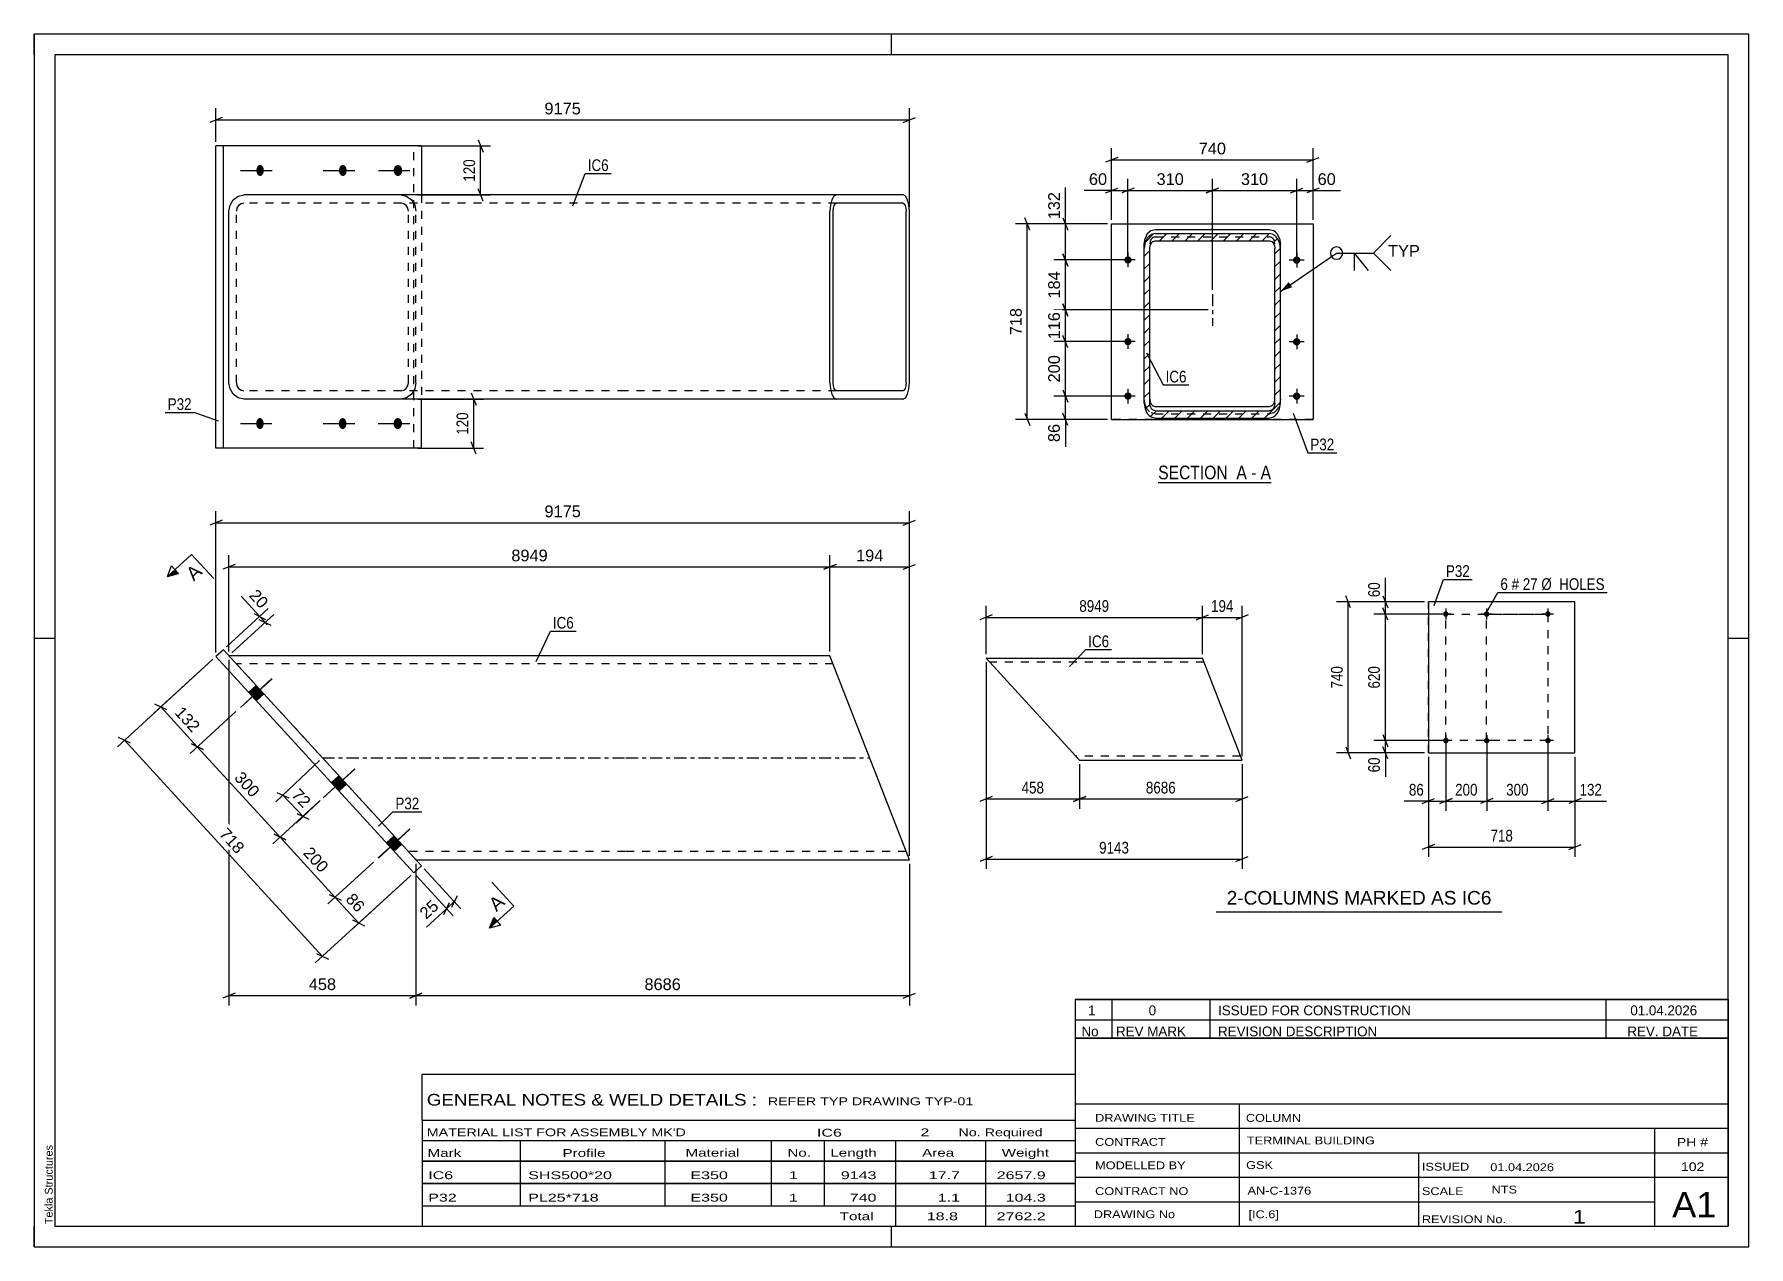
# Paper-space layout 'Layout1' of a CAD drawing. Header units: millimetres. Extents: x 0 to 420, y 0 to 297.
# The model-space entities are those that its viewports show. They can reach past a viewport. Long polylines and large blocks are cut down to what shows.
import ezdxf

# ---------------------------------------------------------------- set-up
doc = ezdxf.new("R2010")
doc.units = ezdxf.units.MM
doc.linetypes.add('DXK_LINE_DOT2', pattern=[3.9198, 1.9599, -1.9599])
doc.linetypes.add('DXK_LINE_DOT3', pattern=[5.9187, 2.979, -0.9799, 0.9799, -0.9799])
doc.layers.add('Viewport layer', color=7, linetype='Continuous', plot=False)
doc.styles.add('Arial', font='ARIAL.TTF', dxfattribs={"height": 0.2})
doc.styles.add('Arial Narrow', font='ARIALN.TTF', dxfattribs={"height": 0.2})

# ---------------------------------------------------------------- blocks, each defined once
blk = doc.blocks.new('Unknown-762327697-1129')
at = {"color": 5, "linetype": 'Continuous'}
for p, q in [((420, 297), (0, 297)), ((0, 297), (0, 0)), ((0, 292), (0, 297)), ((210, 292), (210, 297)), ((420, 0), (420, 297)), ((415, 292), (5, 292)), ((5, 292), (5, 5)), ((415, 5), (415, 292)), ((5, 149), (0, 149)), ((420, 149), (415, 149)), ((0, 0), (0, 5)), ((5, 5), (415, 5)), ((210, 0), (210, 5)), ((0, 0), (420, 0))]:
    blk.add_line(p, q, dxfattribs=at)
at = {"color": 174, "linetype": 'Continuous', "style": 'Arial'}
blk.add_text('Tekla Structures', height=1.9102, rotation=90, dxfattribs=at).set_placement((4.5, 5.5))
blk = doc.blocks.new('Unknown-762327697-17 - 1246')
at = {"color": 6, "linetype": 'Continuous'}
blk.add_line((275.34, 187.24), (302.99, 187.24), dxfattribs=at)
at = {"color": 0, "linetype": 'Continuous'}
blk.add_wipeout([(293.45, 187.99), (293.45, 191.49), (275.34, 191.49), (275.34, 187.99)], dxfattribs=at)
at = {"color": 7, "linetype": 'Continuous', "style": 'Arial Narrow'}
blk.add_text('SECTION ', height=3.34, dxfattribs=at).set_placement((275.34, 187.99))
at = {"color": 0, "linetype": 'Continuous'}
blk.add_wipeout([(297.06, 187.99), (297.06, 191.49), (294.5, 191.49), (294.5, 187.99)], dxfattribs=at)
blk.add_wipeout([(299.38, 187.99), (299.38, 191.49), (298.11, 191.49), (298.11, 187.99)], dxfattribs=at)
at = {"color": 7, "linetype": 'Continuous', "style": 'Arial Narrow'}
blk.add_text('A', height=3.34, dxfattribs=at).set_placement((294.5, 187.99))
at = {"color": 0, "linetype": 'Continuous'}
blk.add_wipeout([(302.99, 187.99), (302.99, 191.49), (300.43, 191.49), (300.43, 187.99)], dxfattribs=at)
at = {"color": 7, "linetype": 'Continuous', "style": 'Arial Narrow'}
for s, p in [('-', (298.11, 187.99)), ('A', (300.43, 187.99))]:
    blk.add_text(s, height=3.34, dxfattribs=at).set_placement(p)
blk = doc.blocks.new('Part-762327697-1773 - 1767')
at = {"color": 2, "linetype": 'Continuous'}
for p, q in [((46.34, 146.25), (44.5, 144.56)), ((44.5, 144.56), (92.99, 91.61)), ((46.34, 146.25), (94.83, 93.3)), ((94.83, 93.3), (92.99, 91.61))]:
    blk.add_line(p, q, dxfattribs=at)
blk = doc.blocks.new('Part-762327697-1778 - 1767')
at = {"color": 2, "linetype": 'Continuous'}
for p, q in [((144.83, 144.78), (47.69, 144.78)), ((194.93, 144.78), (144.93, 144.78)), ((214.37, 94.78), (194.93, 144.78)), ((93.48, 94.78), (144.83, 94.78)), ((144.93, 94.78), (214.37, 94.78))]:
    blk.add_line(p, q, dxfattribs=at)
at = {"color": 7, "linetype": 'DXK_LINE_DOT2'}
for p, q in [((93.48, 94.78), (47.69, 144.78)), ((47.69, 144.78), (47.69, 144.78)), ((144.83, 142.78), (49.52, 142.78)), ((195.71, 142.78), (144.93, 142.78)), ((144.83, 96.78), (91.65, 96.78)), ((213.59, 96.78), (144.93, 96.78))]:
    blk.add_line(p, q, dxfattribs=at)
at = {"color": 7, "linetype": 'DXK_LINE_DOT3'}
for p, q in [((70.59, 119.78), (144.83, 119.78)), ((144.93, 119.78), (204.65, 119.78))]:
    blk.add_line(p, q, dxfattribs=at)
blk = doc.blocks.new('Bolt-762327697-1779 - 1767')
at = {"linetype": 'Continuous'}
for points in [[(56.24, 135.45), (54.41, 137.44), (52.57, 135.75), (54.39, 133.76)], [(76.5, 113.32), (74.67, 115.32), (72.83, 113.63), (74.65, 111.64)], [(90.01, 98.58), (88.18, 100.57), (86.34, 98.88), (88.16, 96.89)]]:
    blk.add_hatch(color=1, dxfattribs=at).paths.add_polyline_path(points)
at = {"color": 1, "linetype": 'Continuous'}
for p, q in [((50.53, 132.05), (58.27, 139.15)), ((52.57, 135.75), (54.41, 137.44)), ((54.39, 133.76), (56.24, 135.45)), ((70.79, 109.93), (78.54, 117.02)), ((72.83, 113.63), (74.67, 115.32)), ((74.65, 111.64), (76.5, 113.32)), ((84.3, 95.18), (92.04, 102.27)), ((86.34, 98.88), (88.18, 100.57)), ((88.16, 96.89), (90.01, 98.58))]:
    blk.add_line(p, q, dxfattribs=at)
blk = doc.blocks.new('Bolt-762327697-1780 - 1767')
at = {"linetype": 'Continuous'}
for points in [[(56.19, 135.5), (54.36, 137.49), (52.52, 135.81), (54.34, 133.81)], [(76.45, 113.38), (74.62, 115.37), (72.78, 113.68), (74.6, 111.69)], [(89.96, 98.63), (88.13, 100.62), (86.29, 98.93), (88.11, 96.94)]]:
    blk.add_hatch(color=1, dxfattribs=at).paths.add_polyline_path(points)
at = {"color": 1, "linetype": 'Continuous'}
for p, q in [((50.48, 132.11), (58.23, 139.2)), ((52.52, 135.81), (54.36, 137.49)), ((54.34, 133.81), (56.19, 135.5)), ((70.74, 109.98), (78.49, 117.08)), ((72.78, 113.68), (74.62, 115.37)), ((74.6, 111.69), (76.45, 113.38)), ((84.25, 95.23), (91.99, 102.33)), ((86.29, 98.93), (88.13, 100.62)), ((88.11, 96.94), (89.96, 98.63))]:
    blk.add_line(p, q, dxfattribs=at)
blk = doc.blocks.new('Part-762327697-1738 - 1732')
at = {"color": 2, "linetype": 'Continuous'}
for p, q in [((94.83, 269.64), (44.5, 269.64)), ((44.5, 195.64), (44.5, 269.64)), ((46.34, 195.64), (46.34, 269.64)), ((94.83, 269.64), (94.83, 257.64)), ((94.83, 195.64), (94.83, 207.64)), ((94.83, 195.64), (44.5, 195.64))]:
    blk.add_line(p, q, dxfattribs=at)
at = {"color": 7, "linetype": 'DXK_LINE_DOT2'}
for p, q in [((92.99, 195.64), (92.99, 269.64)), ((94.83, 257.64), (94.83, 207.64))]:
    blk.add_line(p, q, dxfattribs=at)
blk = doc.blocks.new('Part-762327697-1743 - 1732')
at = {"color": 2, "linetype": 'Continuous'}
for p, q in [((47.97, 255.17), (48.76, 256.47)), ((48.76, 256.47), (49.95, 257.34)), ((49.95, 257.34), (51.35, 257.64)), ((144.83, 257.64), (51.35, 257.64)), ((212.82, 257.64), (144.93, 257.64)), ((195.39, 256.47), (195.05, 255.17)), ((195.89, 257.34), (195.39, 256.47)), ((196.49, 257.64), (195.89, 257.34)), ((213.41, 257.34), (212.82, 257.64)), ((213.91, 256.47), (213.41, 257.34)), ((214.25, 255.17), (213.91, 256.47)), ((47.69, 253.64), (47.97, 255.17)), ((47.69, 211.64), (47.69, 253.64)), ((195.05, 255.17), (194.93, 253.64)), ((194.93, 211.64), (194.93, 253.64)), ((195.71, 253.64), (195.77, 254.41)), ((195.71, 211.64), (195.71, 253.64)), ((195.77, 254.41), (195.94, 255.05)), ((195.94, 255.05), (196.19, 255.49)), ((196.19, 255.49), (196.49, 255.64)), ((212.82, 255.64), (196.49, 255.64)), ((212.82, 255.64), (213.11, 255.49)), ((213.11, 255.49), (213.36, 255.05)), ((213.36, 255.05), (213.53, 254.41)), ((213.53, 254.41), (213.59, 253.64)), ((213.59, 211.64), (213.59, 253.64)), ((214.37, 253.64), (214.25, 255.17)), ((214.37, 211.64), (214.37, 253.64)), ((47.97, 210.11), (47.69, 211.64)), ((48.76, 208.81), (47.97, 210.11)), ((194.93, 211.64), (195.05, 210.11)), ((195.05, 210.11), (195.39, 208.81)), ((195.77, 210.87), (195.71, 211.64)), ((195.94, 210.23), (195.77, 210.87)), ((196.19, 209.79), (195.94, 210.23)), ((213.36, 210.23), (213.11, 209.79)), ((213.53, 210.87), (213.36, 210.23)), ((213.59, 211.64), (213.53, 210.87)), ((213.91, 208.81), (214.25, 210.11)), ((214.25, 210.11), (214.37, 211.64)), ((49.95, 207.94), (48.76, 208.81)), ((51.35, 207.64), (49.95, 207.94)), ((144.83, 207.64), (51.35, 207.64)), ((212.82, 207.64), (144.93, 207.64)), ((195.39, 208.81), (195.89, 207.94)), ((195.89, 207.94), (196.49, 207.64)), ((196.49, 209.64), (196.19, 209.79)), ((212.82, 209.64), (196.49, 209.64)), ((213.11, 209.79), (212.82, 209.64)), ((212.82, 207.64), (213.41, 207.94)), ((213.41, 207.94), (213.91, 208.81))]:
    blk.add_line(p, q, dxfattribs=at)
at = {"color": 7, "linetype": 'DXK_LINE_DOT2'}
for p, q in [((89.82, 257.64), (91.22, 257.34)), ((91.22, 257.34), (92.41, 256.47)), ((92.41, 256.47), (93.2, 255.17)), ((49.66, 254.41), (49.52, 253.64)), ((49.52, 211.64), (49.52, 253.64)), ((50.06, 255.05), (49.66, 254.41)), ((50.65, 255.49), (50.06, 255.05)), ((51.35, 255.64), (50.65, 255.49)), ((144.83, 255.64), (51.35, 255.64)), ((90.52, 255.49), (89.82, 255.64)), ((91.12, 255.05), (90.52, 255.49)), ((91.51, 254.41), (91.12, 255.05)), ((91.65, 253.64), (91.51, 254.41)), ((91.65, 211.64), (91.65, 253.64)), ((93.2, 255.17), (93.48, 253.64)), ((93.48, 211.64), (93.48, 253.64)), ((196.49, 255.64), (144.93, 255.64)), ((49.52, 211.64), (49.66, 210.87)), ((49.66, 210.87), (50.06, 210.23)), ((50.06, 210.23), (50.65, 209.79)), ((90.52, 209.79), (91.12, 210.23)), ((91.12, 210.23), (91.51, 210.87)), ((91.51, 210.87), (91.65, 211.64)), ((93.2, 210.11), (92.41, 208.81)), ((93.48, 211.64), (93.2, 210.11)), ((50.65, 209.79), (51.35, 209.64)), ((144.83, 209.64), (51.35, 209.64)), ((89.82, 209.64), (90.52, 209.79)), ((91.22, 207.94), (89.82, 207.64)), ((92.41, 208.81), (91.22, 207.94)), ((196.49, 209.64), (144.93, 209.64))]:
    blk.add_line(p, q, dxfattribs=at)
blk = doc.blocks.new('Bolt-762327697-1744 - 1732')
at = {"linetype": 'Continuous'}
for points in [[(54.41, 263.64), (54.43, 263.92), (54.49, 264.19), (54.59, 264.43), (54.71, 264.64), (54.87, 264.81), (55.04, 264.92), (55.23, 264.98), (55.42, 264.98), (55.61, 264.92), (55.78, 264.81), (55.93, 264.64), (56.06, 264.43), (56.16, 264.19), (56.22, 263.92), (56.24, 263.64), (56.22, 263.36), (56.16, 263.09), (56.06, 262.85), (55.93, 262.64), (55.78, 262.47), (55.61, 262.36), (55.42, 262.3), (55.23, 262.3), (55.04, 262.36), (54.87, 262.47), (54.71, 262.64), (54.59, 262.85), (54.49, 263.09), (54.43, 263.36)], [(74.64, 263.64), (74.66, 263.92), (74.72, 264.19), (74.82, 264.43), (74.96, 264.64), (75.11, 264.81), (75.29, 264.92), (75.49, 264.98), (75.68, 264.98), (75.88, 264.92), (76.06, 264.81), (76.22, 264.64), (76.35, 264.43), (76.45, 264.19), (76.51, 263.92), (76.53, 263.64), (76.51, 263.36), (76.45, 263.09), (76.35, 262.85), (76.22, 262.64), (76.06, 262.47), (75.88, 262.36), (75.68, 262.3), (75.49, 262.3), (75.29, 262.36), (75.11, 262.47), (74.96, 262.64), (74.82, 262.85), (74.72, 263.09), (74.66, 263.36)], [(88.05, 263.64), (88.07, 263.92), (88.14, 264.19), (88.25, 264.43), (88.4, 264.64), (88.57, 264.81), (88.77, 264.92), (88.98, 264.98), (89.2, 264.98), (89.42, 264.92), (89.61, 264.81), (89.79, 264.64), (89.94, 264.43), (90.04, 264.19), (90.11, 263.92), (90.13, 263.64), (90.11, 263.36), (90.04, 263.09), (89.94, 262.85), (89.79, 262.64), (89.61, 262.47), (89.42, 262.36), (89.2, 262.3), (88.98, 262.3), (88.77, 262.36), (88.57, 262.47), (88.4, 262.64), (88.25, 262.85), (88.14, 263.09), (88.07, 263.36)]]:
    blk.add_hatch(color=1, dxfattribs=at).paths.add_polyline_path(points)
at = {"color": 1, "linetype": 'Continuous'}
for p, q in [((50.53, 263.64), (58.27, 263.64)), ((70.79, 263.64), (78.54, 263.64)), ((84.3, 263.64), (92.04, 263.64))]:
    blk.add_line(p, q, dxfattribs=at)
blk = doc.blocks.new('Bolt-762327697-1745 - 1732')
at = {"linetype": 'Continuous'}
for points in [[(54.36, 201.64), (54.38, 201.92), (54.44, 202.19), (54.54, 202.43), (54.67, 202.64), (54.82, 202.81), (54.99, 202.92), (55.18, 202.98), (55.37, 202.98), (55.56, 202.92), (55.73, 202.81), (55.89, 202.64), (56.01, 202.43), (56.11, 202.19), (56.17, 201.92), (56.19, 201.64), (56.17, 201.36), (56.11, 201.09), (56.01, 200.85), (55.89, 200.64), (55.73, 200.47), (55.56, 200.36), (55.37, 200.3), (55.18, 200.3), (54.99, 200.36), (54.82, 200.47), (54.67, 200.64), (54.54, 200.85), (54.44, 201.09), (54.38, 201.36)], [(74.59, 201.64), (74.61, 201.92), (74.68, 202.19), (74.77, 202.43), (74.91, 202.64), (75.07, 202.81), (75.25, 202.92), (75.44, 202.98), (75.64, 202.98), (75.83, 202.92), (76.01, 202.81), (76.17, 202.64), (76.3, 202.43), (76.4, 202.19), (76.46, 201.92), (76.48, 201.64), (76.46, 201.36), (76.4, 201.09), (76.3, 200.85), (76.17, 200.64), (76.01, 200.47), (75.83, 200.36), (75.64, 200.3), (75.44, 200.3), (75.25, 200.36), (75.07, 200.47), (74.91, 200.64), (74.77, 200.85), (74.68, 201.09), (74.61, 201.36)], [(88, 201.64), (88.03, 201.92), (88.09, 202.19), (88.2, 202.43), (88.35, 202.64), (88.52, 202.81), (88.72, 202.92), (88.94, 202.98), (89.15, 202.98), (89.37, 202.92), (89.56, 202.81), (89.74, 202.64), (89.89, 202.43), (89.99, 202.19), (90.06, 201.92), (90.08, 201.64), (90.06, 201.36), (89.99, 201.09), (89.89, 200.85), (89.74, 200.64), (89.56, 200.47), (89.37, 200.36), (89.15, 200.3), (88.94, 200.3), (88.72, 200.36), (88.52, 200.47), (88.35, 200.64), (88.2, 200.85), (88.09, 201.09), (88.03, 201.36)]]:
    blk.add_hatch(color=1, dxfattribs=at).paths.add_polyline_path(points)
at = {"color": 1, "linetype": 'Continuous'}
for p, q in [((50.48, 201.64), (58.23, 201.64)), ((70.74, 201.64), (78.49, 201.64)), ((84.25, 201.64), (91.99, 201.64))]:
    blk.add_line(p, q, dxfattribs=at)
blk = doc.blocks.new('Bolt-762327697-1470 - 1436')
at = {"linetype": 'Continuous'}
for points in [[(345.82, 123.31, -1), (345.82, 124.66, -1)], [(355.82, 123.31, -1), (355.82, 124.66, -1)], [(370.82, 123.31, -1), (370.82, 124.66, -1)]]:
    blk.add_hatch(color=1, dxfattribs=at).paths.add_polyline_path(points)
at = {"color": 1, "linetype": 'Continuous'}
for p, q in [((347.17, 123.98), (344.47, 123.98)), ((345.82, 125.33), (345.82, 122.63)), ((357.17, 123.98), (354.47, 123.98)), ((355.82, 125.33), (355.82, 122.63)), ((372.17, 123.98), (369.47, 123.98)), ((370.82, 125.33), (370.82, 122.63))]:
    blk.add_line(p, q, dxfattribs=at)
blk = doc.blocks.new('Bolt-762327697-1475 - 1436')
at = {"linetype": 'Continuous'}
for points in [[(345.79, 154.31, -1), (345.79, 155.66, -1)], [(355.79, 154.31, -1), (355.79, 155.66, -1)], [(370.79, 154.31, -1), (370.79, 155.66, -1)]]:
    blk.add_hatch(color=1, dxfattribs=at).paths.add_polyline_path(points)
at = {"color": 1, "linetype": 'Continuous'}
for p, q in [((345.79, 156.33), (345.79, 153.63)), ((355.79, 156.33), (355.79, 153.63)), ((370.79, 156.33), (370.79, 153.63)), ((347.14, 154.98), (344.44, 154.98)), ((357.14, 154.98), (354.44, 154.98)), ((372.14, 154.98), (369.44, 154.98))]:
    blk.add_line(p, q, dxfattribs=at)
blk = doc.blocks.new('Part-762327697-1480 - 1436')
at = {"color": 2, "linetype": 'Continuous'}
for p, q in [((341.54, 157.98), (341.54, 120.98)), ((377.44, 157.98), (341.54, 157.98)), ((377.44, 120.98), (377.44, 157.98)), ((341.54, 120.98), (377.44, 120.98))]:
    blk.add_line(p, q, dxfattribs=at)
at = {"color": 7, "linetype": 'DXK_LINE_DOT2'}
for p, q in [((341.54, 120.98), (341.54, 157.98)), ((377.44, 120.98), (377.44, 157.98))]:
    blk.add_line(p, q, dxfattribs=at)
blk = doc.blocks.new('Part-762327697-1659 - 1653')
at = {"color": 2, "linetype": 'Continuous'}
for p, q in [((254.24, 121.17), (233.17, 144.17)), ((233.17, 144.17), (271.07, 144.17)), ((271.17, 144.17), (286.17, 144.17)), ((295.89, 119.17), (286.17, 144.17)), ((254.24, 121.17), (256.07, 119.17)), ((256.07, 119.17), (271.07, 119.17)), ((271.17, 119.17), (295.89, 119.17))]:
    blk.add_line(p, q, dxfattribs=at)
at = {"color": 7, "linetype": 'DXK_LINE_DOT2'}
for p, q in [((271.07, 143.17), (234.09, 143.17)), ((286.56, 143.17), (271.17, 143.17)), ((255.93, 119.32), (254.24, 121.17)), ((271.07, 120.17), (255.15, 120.17)), ((295.5, 120.17), (271.17, 120.17))]:
    blk.add_line(p, q, dxfattribs=at)
blk = doc.blocks.new('Bolt-762327697-1249 - 1246')
at = {"linetype": 'Continuous'}
for points in [[(310.16, 241.67, -1), (308.36, 241.67, -1)], [(310.16, 221.67, -1), (308.36, 221.67, -1)], [(310.16, 208.34, -1), (308.36, 208.34, -1)]]:
    blk.add_hatch(color=1, dxfattribs=at).paths.add_polyline_path(points)
at = {"color": 1, "linetype": 'Continuous'}
for p, q in [((311.06, 241.67), (307.46, 241.67)), ((309.26, 243.47), (309.26, 239.87)), ((309.26, 223.47), (309.26, 219.87)), ((311.06, 221.67), (307.46, 221.67)), ((309.26, 210.14), (309.26, 206.54)), ((311.06, 208.34), (307.46, 208.34))]:
    blk.add_line(p, q, dxfattribs=at)
blk = doc.blocks.new('Part-762327697-1281 - 1246')
at = {"linetype": 'Continuous'}
h = blk.add_hatch(dxfattribs=at)
h.set_pattern_fill('', scale=0.7, style=0, pattern_type=0)
h.set_pattern_definition([(45, (305.2622, 244.5762), (-1.571545, 1.571545), [])])
h.paths.add_polyline_path([(305.26, 206.61), (305.26, 244.58), (305.06, 245.96), (304.48, 247.13), (303.62, 247.92), (302.6, 248.19), (274.6, 248.19), (273.58, 247.92), (272.71, 247.13), (272.13, 245.96), (271.93, 244.58), (271.93, 206.61), (272.13, 205.22), (272.71, 204.05), (273.58, 203.27), (274.6, 202.99), (302.6, 202.99), (303.62, 203.27), (304.48, 204.05), (305.06, 205.22)])
h.paths.add_polyline_path([(303.54, 205.33), (303.11, 204.94), (302.6, 204.8), (274.6, 204.8), (274.09, 204.94), (273.65, 205.33), (273.36, 205.92), (273.26, 206.61), (273.26, 244.58), (273.36, 245.27), (273.65, 245.85), (274.09, 246.25), (274.6, 246.38), (302.6, 246.38), (303.11, 246.25), (303.54, 245.85), (303.83, 245.27), (303.93, 244.58), (303.93, 206.61), (303.83, 205.92)])
at = {"color": 2, "linetype": 'Continuous'}
for p, q in [((273.58, 248.93), (274.6, 249.21)), ((274.6, 248.19), (273.58, 247.92)), ((274.6, 249.21), (302.6, 249.21)), ((274.6, 248.19), (302.6, 248.19)), ((302.6, 249.21), (303.62, 248.93)), ((303.62, 247.92), (302.6, 248.19)), ((271.93, 245.59), (272.13, 246.98)), ((272.13, 245.96), (271.93, 244.58)), ((271.93, 244.58), (271.93, 245.59)), ((271.93, 206.61), (271.93, 244.58)), ((273.26, 244.58), (273.36, 245.27)), ((273.26, 206.61), (273.26, 244.58)), ((274.09, 246.25), (274.6, 246.38)), ((274.6, 246.38), (302.6, 246.38)), ((302.6, 246.38), (303.11, 246.25)), ((303.83, 245.27), (303.93, 244.58)), ((303.93, 206.61), (303.93, 244.58)), ((305.06, 246.98), (305.26, 245.59)), ((305.26, 244.58), (305.06, 245.96)), ((305.26, 244.58), (305.26, 245.59)), ((305.26, 206.61), (305.26, 244.58)), ((271.93, 206.61), (272.13, 205.22)), ((273.26, 207.62), (273.36, 206.93)), ((273.36, 205.92), (273.26, 206.61)), ((274.09, 205.95), (274.6, 205.82)), ((274.6, 205.82), (302.6, 205.82)), ((302.6, 205.82), (303.11, 205.95)), ((303.83, 206.93), (303.93, 207.62)), ((303.93, 206.61), (303.83, 205.92)), ((305.06, 205.22), (305.26, 206.61)), ((273.58, 203.27), (274.6, 202.99)), ((274.6, 204.8), (274.09, 204.94)), ((274.6, 204.8), (302.6, 204.8)), ((274.6, 202.99), (302.6, 202.99)), ((303.11, 204.94), (302.6, 204.8)), ((302.6, 202.99), (303.62, 203.27))]:
    blk.add_line(p, q, dxfattribs=at)
at = {"color": 7, "linetype": 'DXK_LINE_DOT2'}
for p, q in [((271.93, 207.62), (271.93, 244.58)), ((273.36, 246.28), (273.26, 245.59)), ((273.26, 206.61), (273.26, 245.59)), ((274.6, 247.4), (274.09, 247.26)), ((274.6, 247.4), (302.6, 247.4)), ((303.11, 247.26), (302.6, 247.4)), ((303.93, 245.59), (303.83, 246.28)), ((303.93, 206.61), (303.93, 245.59)), ((305.26, 206.61), (305.26, 244.58)), ((271.93, 206.61), (271.93, 207.62)), ((272.13, 206.24), (271.93, 207.62)), ((305.26, 207.62), (305.06, 206.24)), ((274.6, 204.01), (273.58, 204.28)), ((274.6, 204.01), (302.6, 204.01)), ((303.62, 204.28), (302.6, 204.01))]:
    blk.add_line(p, q, dxfattribs=at)
at = {"color": 7, "linetype": 'DXK_LINE_DOT3'}
blk.add_line((288.6, 233.36), (288.6, 225.59), dxfattribs=at)
at = {"color": 2, "linetype": 'Continuous'}
for centre, radius, start, end in [((275.33, 246.13), 3.3, 122.003, 165.1824), ((275.33, 245.11), 3.3, 122.0023, 165.182), ((301.86, 246.13), 3.3, 14.8176, 57.997), ((301.86, 245.11), 3.3, 14.818, 57.9977), ((274.96, 244.85), 1.65, 122.0023, 165.182), ((302.23, 244.85), 1.65, 14.818, 57.9977), ((274.96, 207.35), 1.65, 194.8176, 237.997), ((274.96, 206.34), 1.65, 194.818, 237.9977), ((302.23, 207.35), 1.65, 302.003, 345.1824), ((302.23, 206.34), 1.65, 302.0023, 345.182), ((275.33, 206.07), 3.3, 194.818, 237.9977), ((301.86, 206.07), 3.3, 302.0023, 345.182)]:
    blk.add_arc(centre, radius, start, end, dxfattribs=at)
at = {"color": 7, "linetype": 'DXK_LINE_DOT2'}
for centre, radius, start, end in [((274.96, 245.86), 1.65, 122.003, 165.1824), ((302.23, 245.86), 1.65, 14.8176, 57.997), ((275.33, 207.09), 3.3, 194.8176, 237.997), ((301.86, 207.09), 3.3, 302.003, 345.1824)]:
    blk.add_arc(centre, radius, start, end, dxfattribs=at)
blk = doc.blocks.new('Part-762327697-1266 - 1246')
at = {"color": 2, "linetype": 'Continuous'}
for p, q in [((263.93, 202.67), (263.93, 250.54)), ((263.93, 250.54), (313.26, 250.54)), ((313.26, 250.54), (313.26, 202.67)), ((263.93, 202.67), (313.26, 202.67))]:
    blk.add_line(p, q, dxfattribs=at)
at = {"color": 7, "linetype": 'DXK_LINE_DOT2'}
for p, q in [((263.93, 250.54), (313.26, 250.54)), ((313.26, 202.67), (263.93, 202.67))]:
    blk.add_line(p, q, dxfattribs=at)
blk = doc.blocks.new('Bolt-762327697-1250 - 1246')
at = {"linetype": 'Continuous'}
for points in [[(268.83, 241.72, -1), (267.03, 241.72, -1)], [(268.83, 221.72, -1), (267.03, 221.72, -1)], [(268.83, 208.39, -1), (267.03, 208.39, -1)]]:
    blk.add_hatch(color=1, dxfattribs=at).paths.add_polyline_path(points)
at = {"color": 1, "linetype": 'Continuous'}
for p, q in [((269.73, 241.72), (266.13, 241.72)), ((267.93, 243.52), (267.93, 239.92)), ((267.93, 223.52), (267.93, 219.92)), ((269.73, 221.72), (266.13, 221.72)), ((267.93, 210.19), (267.93, 206.59)), ((269.73, 208.39), (266.13, 208.39))]:
    blk.add_line(p, q, dxfattribs=at)
blk = doc.blocks.new('Rectangle-762327697-1578 - 1436')
at = {"color": 1, "linetype": 'DXK_LINE_DOT2'}
blk.add_lwpolyline([(345.79, 154.98), (370.79, 154.98), (370.79, 123.98), (345.79, 123.98), (345.79, 154.98)], close=True, dxfattribs=at)
blk = doc.blocks.new('Rectangle-762327697-1598 - 1436')
at = {"color": 1, "linetype": 'DXK_LINE_DOT2'}
blk.add_lwpolyline([(355.79, 154.98), (370.79, 154.98), (370.79, 123.98), (355.79, 123.98), (355.79, 154.98)], close=True, dxfattribs=at)
blk = doc.blocks.new('StraightDimension-762327697-3590 - 1767')
at = {"color": 7, "linetype": 'Continuous'}
for p, q in [((43.76, 143.89), (29.24, 130.59)), ((32.47, 131.51), (29.56, 132.91)), ((31.01, 132.21), (39.94, 122.46)), ((49.38, 131.1), (38.17, 120.84)), ((38.49, 123.16), (41.4, 121.76))]:
    blk.add_line(p, q, dxfattribs=at)
at = {"color": 0}
blk.add_wipeout([(38.69, 124.94), (41.79, 127.78), (36.47, 133.58), (33.37, 130.74)], dxfattribs=at)
at = {"color": 3, "style": 'Arial'}
blk.add_text('132', height=2.865, rotation=-47.5154, dxfattribs=at).set_placement((34.22, 130.71))
blk = doc.blocks.new('StraightDimension-762327697-1908 - 1767')
at = {"color": 7, "linetype": 'Continuous'}
for p, q in [((47.69, 145.78), (47.69, 169.39)), ((194.93, 145.78), (194.93, 169.39)), ((49.19, 167.14), (46.19, 165.94)), ((47.69, 166.54), (194.93, 166.54)), ((193.43, 165.94), (196.43, 167.14))]:
    blk.add_line(p, q, dxfattribs=at)
at = {"color": 0}
blk.add_wipeout([(126.36, 167.29), (126.36, 171.49), (116.27, 171.49), (116.27, 167.29)], dxfattribs=at)
at = {"color": 3, "style": 'Arial'}
blk.add_text('8949', height=2.865, dxfattribs=at).set_placement((116.87, 167.89))
blk = doc.blocks.new('StraightDimension-762327697-3339 - 1767')
at = {"color": 7, "linetype": 'Continuous'}
for p, q in [((69.86, 119.09), (59.17, 108.96)), ((59.44, 111.29), (62.38, 109.94)), ((60.91, 110.61), (65.87, 105.37)), ((70.02, 109.3), (64.13, 103.72)), ((67.34, 104.69), (64.4, 106.05))]:
    blk.add_line(p, q, dxfattribs=at)
at = {"color": 0}
blk.add_wipeout([(65.88, 106.46), (68.93, 109.34), (65.04, 113.45), (61.99, 110.56)], dxfattribs=at)
at = {"color": 3, "style": 'Arial'}
blk.add_text('72', height=2.865, rotation=-46.5643, dxfattribs=at).set_placement((62.84, 110.53))
blk = doc.blocks.new('StraightDimension-762327697-1790 - 1767')
at = {"color": 7, "linetype": 'Continuous'}
for p, q in [((95.51, 92.56), (104.49, 82.76)), ((93.67, 90.88), (102.65, 81.07)), ((100.33, 81.38), (101.73, 84.29)), ((101.03, 82.84), (102.87, 84.53)), ((103.57, 85.98), (102.17, 83.07))]:
    blk.add_line(p, q, dxfattribs=at)
at = {"color": 0}
blk.add_wipeout([(100.13, 83.04), (97.3, 86.13), (93.13, 82.32), (95.97, 79.22)], dxfattribs=at)
at = {"color": 7, "linetype": 'Continuous'}
blk.add_line((101.03, 82.84), (96.09, 78.31), dxfattribs=at)
blk.add_line((101.03, 82.84), (96.09, 78.31), dxfattribs=at)
at = {"color": 3, "style": 'Arial'}
blk.add_text('25', height=2.865, rotation=42.4848, dxfattribs=at).set_placement((96.01, 80.07))
blk = doc.blocks.new('StraightDimension-762327697-1801 - 1767')
at = {"color": 7, "linetype": 'Continuous'}
for p, q in [((47.69, 143.78), (47.69, 59.12)), ((93.48, 93.78), (93.48, 59.12)), ((49.19, 62.12), (46.19, 60.92)), ((47.69, 61.52), (93.48, 61.52)), ((91.98, 60.92), (94.98, 62.12))]:
    blk.add_line(p, q, dxfattribs=at)
at = {"color": 0}
blk.add_wipeout([(74.52, 62.27), (74.52, 66.47), (66.65, 66.47), (66.65, 62.27)], dxfattribs=at)
at = {"color": 3, "style": 'Arial'}
blk.add_text('458', height=2.865, dxfattribs=at).set_placement((67.25, 62.87))
blk = doc.blocks.new('StraightDimension-762327697-1805 - 1767')
at = {"color": 7, "linetype": 'Continuous'}
for p, q in [((93.48, 93.78), (93.48, 59.12)), ((214.37, 93.78), (214.37, 59.12)), ((94.98, 62.12), (91.98, 60.92)), ((93.48, 61.52), (214.37, 61.52)), ((212.87, 60.92), (215.87, 62.12))]:
    blk.add_line(p, q, dxfattribs=at)
at = {"color": 0}
blk.add_wipeout([(158.97, 62.27), (158.97, 66.47), (148.88, 66.47), (148.88, 62.27)], dxfattribs=at)
at = {"color": 3, "style": 'Arial'}
blk.add_text('8686', height=2.865, dxfattribs=at).set_placement((149.48, 62.87))
blk = doc.blocks.new('StraightDimension-762327697-1813 - 1767')
at = {"color": 7, "linetype": 'Continuous'}
for p, q in [((43.76, 143.89), (20.35, 122.45)), ((23.57, 123.37), (20.66, 124.77)), ((22.12, 124.07), (70.61, 71.12)), ((92.25, 90.94), (68.84, 69.5)), ((69.15, 71.82), (72.06, 70.42))]:
    blk.add_line(p, q, dxfattribs=at)
at = {"color": 0}
blk.add_wipeout([(49.57, 95.2), (52.67, 98.03), (47.36, 103.84), (44.26, 101)], dxfattribs=at)
at = {"color": 3, "style": 'Arial'}
blk.add_text('718', height=2.865, rotation=-47.5154, dxfattribs=at).set_placement((45.11, 100.96))
blk = doc.blocks.new('StraightDimension-762327697-1897 - 1767')
at = {"color": 7, "linetype": 'Continuous'}
for p, q in [((46, 177.96), (43, 176.76)), ((44.5, 145.56), (44.5, 180.21)), ((44.5, 177.36), (214.37, 177.36)), ((212.87, 176.76), (215.87, 177.96)), ((214.37, 95.78), (214.37, 180.21))]:
    blk.add_line(p, q, dxfattribs=at)
at = {"color": 0}
blk.add_wipeout([(134.48, 178.11), (134.48, 182.31), (124.39, 182.31), (124.39, 178.11)], dxfattribs=at)
at = {"color": 3, "style": 'Arial'}
blk.add_text('9175', height=2.865, dxfattribs=at).set_placement((124.99, 178.71))
blk = doc.blocks.new('StraightDimension-762327697-1917 - 1767')
at = {"color": 7, "linetype": 'Continuous'}
for p, q in [((194.93, 145.78), (194.93, 169.39)), ((214.37, 95.78), (214.37, 169.39)), ((196.43, 167.14), (193.43, 165.94)), ((194.93, 166.54), (214.37, 166.54)), ((212.87, 165.94), (215.87, 167.14))]:
    blk.add_line(p, q, dxfattribs=at)
at = {"color": 0}
blk.add_wipeout([(208.59, 167.29), (208.59, 171.49), (200.72, 171.49), (200.72, 167.29)], dxfattribs=at)
at = {"color": 3, "style": 'Arial'}
blk.add_text('194', height=2.865, dxfattribs=at).set_placement((201.32, 167.89))
blk = doc.blocks.new('StraightDimension-762327697-1930 - 1767')
at = {"color": 7, "linetype": 'Continuous'}
for p, q in [((47.08, 146.93), (57.32, 156.3)), ((48.43, 145.45), (58.67, 154.83)), ((53.76, 155.08), (56.67, 153.68)), ((58.02, 152.2), (55.11, 153.6)), ((55.22, 154.38), (56.57, 152.9)), ((56.57, 152.9), (57.06, 152.37))]:
    blk.add_line(p, q, dxfattribs=at)
at = {"color": 0}
blk.add_wipeout([(55.41, 155.27), (58.51, 158.11), (54.7, 162.27), (51.6, 159.44)], dxfattribs=at)
at = {"color": 7, "linetype": 'Continuous'}
blk.add_line((55.22, 154.38), (50.69, 159.32), dxfattribs=at)
blk.add_line((55.22, 154.38), (50.69, 159.32), dxfattribs=at)
at = {"color": 3, "style": 'Arial'}
blk.add_text('20', height=2.865, rotation=-47.5154, dxfattribs=at).set_placement((52.45, 159.4))
blk = doc.blocks.new('StraightDimension-762327697-3587 - 1767')
at = {"color": 7, "linetype": 'Continuous'}
for p, q in [((83.14, 94.22), (71.94, 83.96)), ((92.25, 90.94), (77.73, 77.64)), ((72.26, 86.29), (75.17, 84.88)), ((73.71, 85.58), (79.5, 79.26)), ((80.96, 78.56), (78.05, 79.96))]:
    blk.add_line(p, q, dxfattribs=at)
at = {"color": 0}
blk.add_wipeout([(79.07, 80.85), (82.17, 83.68), (78.35, 87.85), (75.25, 85.01)], dxfattribs=at)
at = {"color": 3, "style": 'Arial'}
blk.add_text('86', height=2.865, rotation=-47.5154, dxfattribs=at).set_placement((76.1, 84.98))
blk = doc.blocks.new('StraightDimension-762327697-3588 - 1767')
at = {"color": 7, "linetype": 'Continuous'}
for p, q in [((69.64, 108.97), (58.44, 98.71)), ((61.66, 99.63), (58.75, 101.04)), ((60.21, 100.33), (73.71, 85.58)), ((83.14, 94.22), (71.94, 83.96)), ((72.26, 86.29), (75.17, 84.88))]:
    blk.add_line(p, q, dxfattribs=at)
at = {"color": 0}
blk.add_wipeout([(70.17, 90.56), (73.27, 93.4), (67.95, 99.2), (64.85, 96.37)], dxfattribs=at)
at = {"color": 3, "style": 'Arial'}
blk.add_text('200', height=2.865, rotation=-47.5154, dxfattribs=at).set_placement((65.7, 96.33))
blk = doc.blocks.new('StraightDimension-762327697-3589 - 1767')
at = {"color": 7, "linetype": 'Continuous'}
for p, q in [((49.38, 131.1), (38.17, 120.84)), ((41.4, 121.76), (38.49, 123.16)), ((39.94, 122.46), (60.21, 100.33)), ((69.64, 108.97), (58.44, 98.71)), ((58.75, 101.04), (61.66, 99.63))]:
    blk.add_line(p, q, dxfattribs=at)
at = {"color": 0}
blk.add_wipeout([(53.29, 109), (56.38, 111.84), (51.07, 117.64), (47.97, 114.81)], dxfattribs=at)
at = {"color": 3, "style": 'Arial'}
blk.add_text('300', height=2.865, rotation=-47.5154, dxfattribs=at).set_placement((48.82, 114.77))
blk = doc.blocks.new('StraightDimension-762327697-1748 - 1732')
at = {"color": 7, "linetype": 'Continuous'}
for p, q in [((93.99, 207.64), (110.05, 207.64)), ((107.05, 209.14), (108.25, 206.14)), ((107.65, 195.64), (107.65, 207.64)), ((93.99, 195.64), (110.05, 195.64)), ((108.25, 194.14), (107.05, 197.14))]:
    blk.add_line(p, q, dxfattribs=at)
at = {"color": 0}
blk.add_wipeout([(106.9, 204.98), (102.7, 204.98), (102.7, 198.3), (106.9, 198.3)], dxfattribs=at)
at = {"color": 3, "style": 'Arial Narrow'}
blk.add_text('120', height=2.863, rotation=90.0002, dxfattribs=at).set_placement((106.3, 198.9))
blk = doc.blocks.new('StraightDimension-762327697-1753 - 1732')
at = {"color": 7, "linetype": 'Continuous'}
for p, q in [((93.99, 269.64), (111.73, 269.64)), ((108.73, 271.14), (109.93, 268.14)), ((109.33, 257.64), (109.33, 269.64)), ((93.99, 257.64), (111.73, 257.64)), ((109.93, 256.14), (108.73, 259.14))]:
    blk.add_line(p, q, dxfattribs=at)
at = {"color": 0}
blk.add_wipeout([(108.58, 266.98), (104.38, 266.98), (104.38, 260.3), (108.58, 260.3)], dxfattribs=at)
at = {"color": 3, "style": 'Arial Narrow'}
blk.add_text('120', height=2.863, rotation=90.0002, dxfattribs=at).set_placement((107.98, 260.9))
blk = doc.blocks.new('StraightDimension-762327697-1758 - 1732')
at = {"color": 7, "linetype": 'Continuous'}
for p, q in [((44.5, 270.64), (44.5, 278.88)), ((214.37, 254.64), (214.37, 278.88)), ((46, 276.63), (43, 275.43)), ((44.5, 276.03), (214.37, 276.03)), ((212.87, 275.43), (215.87, 276.63))]:
    blk.add_line(p, q, dxfattribs=at)
at = {"color": 0}
blk.add_wipeout([(134.48, 276.78), (134.48, 280.98), (124.39, 280.98), (124.39, 276.78)], dxfattribs=at)
at = {"color": 3, "style": 'Arial'}
blk.add_text('9175', height=2.865, dxfattribs=at).set_placement((124.99, 277.38))
blk = doc.blocks.new('StraightDimension-762327697-2535 - 1436')
at = {"color": 7, "linetype": 'Continuous'}
for p, q in [((355.82, 122.98), (355.82, 106.76)), ((370.82, 122.98), (370.82, 106.76)), ((357.32, 109.76), (354.32, 108.56)), ((369.32, 108.56), (372.32, 109.76)), ((355.82, 109.16), (370.82, 109.16))]:
    blk.add_line(p, q, dxfattribs=at)
at = {"color": 0}
blk.add_wipeout([(366.66, 109.91), (366.66, 114.11), (359.98, 114.11), (359.98, 109.91)], dxfattribs=at)
at = {"color": 3, "style": 'Arial Narrow'}
blk.add_text('300', height=2.863, dxfattribs=at).set_placement((360.58, 110.51))
blk = doc.blocks.new('StraightDimension-762327697-1483 - 1436')
at = {"color": 7, "linetype": 'Continuous'}
for p, q in [((341.54, 119.98), (341.54, 95.51)), ((377.44, 119.98), (377.44, 95.51)), ((343.04, 98.51), (340.04, 97.31)), ((341.54, 97.91), (377.44, 97.91)), ((375.94, 97.31), (378.94, 98.51))]:
    blk.add_line(p, q, dxfattribs=at)
at = {"color": 0}
blk.add_wipeout([(362.83, 98.66), (362.83, 102.86), (356.14, 102.86), (356.14, 98.66)], dxfattribs=at)
at = {"color": 3, "style": 'Arial Narrow'}
blk.add_text('718', height=2.863, dxfattribs=at).set_placement((356.74, 99.26))
blk = doc.blocks.new('StraightDimension-762327697-1494 - 1436')
at = {"color": 7, "linetype": 'Continuous'}
for p, q in [((345.82, 122.98), (345.82, 106.76)), ((341.54, 119.98), (341.54, 106.76)), ((340.04, 108.56), (343.04, 109.76)), ((347.32, 109.76), (344.32, 108.56)), ((341.54, 109.16), (345.82, 109.16))]:
    blk.add_line(p, q, dxfattribs=at)
at = {"color": 0}
blk.add_wipeout([(341.01, 109.91), (341.01, 114.11), (336.15, 114.11), (336.15, 109.91)], dxfattribs=at)
at = {"color": 7, "linetype": 'Continuous'}
blk.add_line((341.54, 109.16), (335.63, 109.16), dxfattribs=at)
blk.add_line((341.54, 109.16), (335.63, 109.16), dxfattribs=at)
at = {"color": 3, "style": 'Arial Narrow'}
blk.add_text('86', height=2.863, dxfattribs=at).set_placement((336.75, 110.51))
blk = doc.blocks.new('StraightDimension-762327697-1509 - 1436')
at = {"color": 7, "linetype": 'Continuous'}
for p, q in [((370.82, 122.98), (370.82, 106.76)), ((377.44, 119.98), (377.44, 106.76)), ((369.32, 108.56), (372.32, 109.76)), ((378.94, 109.76), (375.94, 108.56)), ((370.82, 109.16), (377.44, 109.16))]:
    blk.add_line(p, q, dxfattribs=at)
at = {"color": 0}
blk.add_wipeout([(384.65, 109.91), (384.65, 114.11), (377.96, 114.11), (377.96, 109.91)], dxfattribs=at)
at = {"color": 7, "linetype": 'Continuous'}
blk.add_line((377.44, 109.16), (385.17, 109.16), dxfattribs=at)
blk.add_line((377.44, 109.16), (385.17, 109.16), dxfattribs=at)
at = {"color": 3, "style": 'Arial Narrow'}
blk.add_text('132', height=2.863, dxfattribs=at).set_placement((378.56, 110.51))
blk = doc.blocks.new('StraightDimension-762327697-1525 - 1436')
at = {"color": 7, "linetype": 'Continuous'}
for p, q in [((340.54, 157.98), (319.03, 157.98)), ((322.48, 156.48), (321.28, 159.48)), ((321.88, 120.98), (321.88, 157.98)), ((321.28, 122.48), (322.48, 119.48)), ((340.54, 120.98), (319.03, 120.98))]:
    blk.add_line(p, q, dxfattribs=at)
at = {"color": 0}
blk.add_wipeout([(321.13, 142.83), (316.93, 142.83), (316.93, 136.14), (321.13, 136.14)], dxfattribs=at)
at = {"color": 3, "style": 'Arial Narrow'}
blk.add_text('740', height=2.863, rotation=90.0002, dxfattribs=at).set_placement((320.53, 136.74))
blk = doc.blocks.new('StraightDimension-762327697-1536 - 1436')
at = {"color": 7, "linetype": 'Continuous'}
for p, q in [((331.59, 153.48), (330.39, 156.48)), ((344.79, 154.98), (328.14, 154.98)), ((330.99, 123.98), (330.99, 154.98)), ((344.82, 123.98), (328.14, 123.98)), ((330.39, 125.48), (331.59, 122.48))]:
    blk.add_line(p, q, dxfattribs=at)
at = {"color": 0}
blk.add_wipeout([(330.24, 142.83), (326.04, 142.83), (326.04, 136.14), (330.24, 136.14)], dxfattribs=at)
at = {"color": 3, "style": 'Arial Narrow'}
blk.add_text('620', height=2.863, rotation=90.0002, dxfattribs=at).set_placement((329.64, 136.74))
blk = doc.blocks.new('StraightDimension-762327697-2533 - 1436')
at = {"color": 7, "linetype": 'Continuous'}
for p, q in [((345.82, 122.98), (345.82, 106.76)), ((355.82, 122.98), (355.82, 106.76)), ((344.32, 108.56), (347.32, 109.76)), ((357.32, 109.76), (354.32, 108.56)), ((345.82, 109.16), (355.82, 109.16))]:
    blk.add_line(p, q, dxfattribs=at)
at = {"color": 0}
blk.add_wipeout([(354.16, 109.91), (354.16, 114.11), (347.48, 114.11), (347.48, 109.91)], dxfattribs=at)
at = {"color": 3, "style": 'Arial Narrow'}
blk.add_text('200', height=2.863, dxfattribs=at).set_placement((348.08, 110.51))
blk = doc.blocks.new('StraightDimension-762327697-1552 - 1436')
at = {"color": 7, "linetype": 'Continuous'}
for p, q in [((344.82, 123.98), (328.14, 123.98)), ((330.39, 125.48), (331.59, 122.48)), ((331.59, 119.48), (330.39, 122.48)), ((330.99, 120.98), (330.99, 123.98)), ((340.54, 120.98), (328.14, 120.98))]:
    blk.add_line(p, q, dxfattribs=at)
at = {"color": 0}
blk.add_wipeout([(330.24, 120.46), (326.04, 120.46), (326.04, 115.6), (330.24, 115.6)], dxfattribs=at)
at = {"color": 7, "linetype": 'Continuous'}
blk.add_line((330.99, 120.98), (330.99, 115.08), dxfattribs=at)
blk.add_line((330.99, 120.98), (330.99, 115.08), dxfattribs=at)
at = {"color": 3, "style": 'Arial Narrow'}
blk.add_text('60', height=2.863, rotation=90.0002, dxfattribs=at).set_placement((329.64, 116.2))
blk = doc.blocks.new('StraightDimension-762327697-1565 - 1436')
at = {"color": 7, "linetype": 'Continuous'}
for p, q in [((340.54, 157.98), (328.14, 157.98)), ((330.39, 159.48), (331.59, 156.48)), ((331.59, 153.48), (330.39, 156.48)), ((330.99, 154.98), (330.99, 157.98)), ((344.79, 154.98), (328.14, 154.98))]:
    blk.add_line(p, q, dxfattribs=at)
at = {"color": 0}
blk.add_wipeout([(330.24, 163.37), (326.04, 163.37), (326.04, 158.51), (330.24, 158.51)], dxfattribs=at)
at = {"color": 7, "linetype": 'Continuous'}
blk.add_line((330.99, 157.98), (330.99, 163.89), dxfattribs=at)
blk.add_line((330.99, 157.98), (330.99, 163.89), dxfattribs=at)
at = {"color": 3, "style": 'Arial Narrow'}
blk.add_text('60', height=2.863, rotation=90.0002, dxfattribs=at).set_placement((329.64, 159.11))
blk = doc.blocks.new('StraightDimension-762327697-1717 - 1653')
at = {"color": 7, "linetype": 'Continuous'}
for p, q in [((233.17, 143.17), (233.17, 92.56)), ((295.89, 118.17), (295.89, 92.56)), ((234.67, 95.56), (231.67, 94.36)), ((233.17, 94.96), (295.89, 94.96)), ((294.39, 94.36), (297.39, 95.56))]:
    blk.add_line(p, q, dxfattribs=at)
at = {"color": 0}
blk.add_wipeout([(268.79, 95.71), (268.79, 99.91), (260.27, 99.91), (260.27, 95.71)], dxfattribs=at)
at = {"color": 3, "style": 'Arial Narrow'}
blk.add_text('9143', height=2.863, dxfattribs=at).set_placement((260.87, 96.31))
blk = doc.blocks.new('StraightDimension-762327697-1703 - 1653')
at = {"color": 7, "linetype": 'Continuous'}
for p, q in [((233.17, 143.17), (233.17, 107.28)), ((256.07, 118.17), (256.07, 107.28)), ((234.67, 110.28), (231.67, 109.08)), ((233.17, 109.68), (256.07, 109.68)), ((254.57, 109.08), (257.57, 110.28))]:
    blk.add_line(p, q, dxfattribs=at)
at = {"color": 0}
blk.add_wipeout([(247.96, 110.43), (247.96, 114.63), (241.28, 114.63), (241.28, 110.43)], dxfattribs=at)
at = {"color": 3, "style": 'Arial Narrow'}
blk.add_text('458', height=2.863, dxfattribs=at).set_placement((241.88, 111.03))
blk = doc.blocks.new('StraightDimension-762327697-1662 - 1653')
at = {"color": 7, "linetype": 'Continuous'}
for p, q in [((286.17, 145.17), (286.17, 157.02)), ((295.89, 120.17), (295.89, 157.02)), ((284.67, 153.57), (287.67, 154.77)), ((286.17, 154.17), (295.89, 154.17)), ((297.39, 154.77), (294.39, 153.57))]:
    blk.add_line(p, q, dxfattribs=at)
at = {"color": 0}
blk.add_wipeout([(294.37, 154.92), (294.37, 159.12), (287.69, 159.12), (287.69, 154.92)], dxfattribs=at)
at = {"color": 3, "style": 'Arial Narrow'}
blk.add_text('194', height=2.863, dxfattribs=at).set_placement((288.29, 155.52))
blk = doc.blocks.new('StraightDimension-762327697-1676 - 1653')
at = {"color": 7, "linetype": 'Continuous'}
for p, q in [((233.17, 145.17), (233.17, 157.02)), ((286.17, 145.17), (286.17, 157.02)), ((234.67, 154.77), (231.67, 153.57)), ((233.17, 154.17), (286.17, 154.17)), ((284.67, 153.57), (287.67, 154.77))]:
    blk.add_line(p, q, dxfattribs=at)
at = {"color": 0}
blk.add_wipeout([(263.93, 154.92), (263.93, 159.12), (255.41, 159.12), (255.41, 154.92)], dxfattribs=at)
at = {"color": 3, "style": 'Arial Narrow'}
blk.add_text('8949', height=2.863, dxfattribs=at).set_placement((256.01, 155.52))
blk = doc.blocks.new('StraightDimension-762327697-1690 - 1653')
at = {"color": 7, "linetype": 'Continuous'}
for p, q in [((256.07, 118.17), (256.07, 107.28)), ((295.89, 118.17), (295.89, 107.28)), ((257.57, 110.28), (254.57, 109.08)), ((256.07, 109.68), (295.89, 109.68)), ((294.39, 109.08), (297.39, 110.28))]:
    blk.add_line(p, q, dxfattribs=at)
at = {"color": 0}
blk.add_wipeout([(280.23, 110.43), (280.23, 114.63), (271.72, 114.63), (271.72, 110.43)], dxfattribs=at)
at = {"color": 3, "style": 'Arial Narrow'}
blk.add_text('8686', height=2.863, dxfattribs=at).set_placement((272.32, 111.03))
blk = doc.blocks.new('StraightDimension-762327697-1318 - 1246')
at = {"color": 7, "linetype": 'Continuous'}
for p, q in [((288.6, 234.37), (288.6, 261.59)), ((309.26, 242.67), (309.26, 261.59)), ((290.1, 259.34), (287.1, 258.14)), ((288.6, 258.74), (309.26, 258.74)), ((307.76, 258.14), (310.76, 259.34))]:
    blk.add_line(p, q, dxfattribs=at)
at = {"color": 0}
blk.add_wipeout([(302.86, 259.49), (302.86, 263.69), (294.99, 263.69), (294.99, 259.49)], dxfattribs=at)
at = {"color": 3, "style": 'Arial'}
blk.add_text('310', height=2.865, dxfattribs=at).set_placement((295.59, 260.09))
blk = doc.blocks.new('StraightDimension-762327697-1283 - 1246')
at = {"color": 7, "linetype": 'Continuous'}
for p, q in [((263.93, 251.54), (263.93, 261.59)), ((267.93, 242.72), (267.93, 261.59)), ((262.43, 258.14), (265.43, 259.34)), ((263.93, 258.74), (267.93, 258.74)), ((269.43, 259.34), (266.43, 258.14))]:
    blk.add_line(p, q, dxfattribs=at)
at = {"color": 0}
blk.add_wipeout([(263.4, 259.49), (263.4, 263.69), (257.76, 263.69), (257.76, 259.49)], dxfattribs=at)
at = {"color": 7, "linetype": 'Continuous'}
blk.add_line((263.93, 258.74), (257.23, 258.74), dxfattribs=at)
blk.add_line((263.93, 258.74), (257.23, 258.74), dxfattribs=at)
at = {"color": 3, "style": 'Arial'}
blk.add_text('60', height=2.865, dxfattribs=at).set_placement((258.36, 260.09))
blk = doc.blocks.new('StraightDimension-762327697-1304 - 1246')
at = {"color": 7, "linetype": 'Continuous'}
for p, q in [((267.93, 242.72), (267.93, 261.59)), ((288.6, 234.37), (288.6, 261.59)), ((269.43, 259.34), (266.43, 258.14)), ((267.93, 258.74), (288.6, 258.74)), ((287.1, 258.14), (290.1, 259.34))]:
    blk.add_line(p, q, dxfattribs=at)
at = {"color": 0}
blk.add_wipeout([(282.2, 259.49), (282.2, 263.69), (274.33, 263.69), (274.33, 259.49)], dxfattribs=at)
at = {"color": 3, "style": 'Arial'}
blk.add_text('310', height=2.865, dxfattribs=at).set_placement((274.93, 260.09))
blk = doc.blocks.new('StraightDimension-762327697-1395 - 1246')
at = {"color": 7, "linetype": 'Continuous'}
for p, q in [((243.85, 249.04), (242.65, 252.04)), ((262.93, 250.54), (240.4, 250.54)), ((243.25, 202.67), (243.25, 250.54)), ((262.93, 202.67), (240.4, 202.67)), ((242.65, 204.17), (243.85, 201.17))]:
    blk.add_line(p, q, dxfattribs=at)
at = {"color": 0}
blk.add_wipeout([(242.5, 230.54), (238.3, 230.54), (238.3, 222.67), (242.5, 222.67)], dxfattribs=at)
at = {"color": 3, "style": 'Arial'}
blk.add_text('718', height=2.865, rotation=90.0002, dxfattribs=at).set_placement((241.9, 223.27))
blk = doc.blocks.new('StraightDimension-762327697-1331 - 1246')
at = {"color": 7, "linetype": 'Continuous'}
for p, q in [((309.26, 242.67), (309.26, 261.59)), ((313.26, 251.54), (313.26, 261.59)), ((307.76, 258.14), (310.76, 259.34)), ((309.26, 258.74), (313.26, 258.74)), ((314.76, 259.34), (311.76, 258.14))]:
    blk.add_line(p, q, dxfattribs=at)
at = {"color": 0}
blk.add_wipeout([(319.43, 259.49), (319.43, 263.69), (313.79, 263.69), (313.79, 259.49)], dxfattribs=at)
at = {"color": 7, "linetype": 'Continuous'}
blk.add_line((313.26, 258.74), (319.96, 258.74), dxfattribs=at)
blk.add_line((313.26, 258.74), (319.96, 258.74), dxfattribs=at)
at = {"color": 3, "style": 'Arial'}
blk.add_text('60', height=2.865, dxfattribs=at).set_placement((314.39, 260.09))
blk = doc.blocks.new('StraightDimension-762327697-1406 - 1246')
at = {"color": 7, "linetype": 'Continuous'}
for p, q in [((263.93, 251.54), (263.93, 269.09)), ((313.26, 251.54), (313.26, 269.09)), ((265.43, 266.84), (262.43, 265.64)), ((263.93, 266.24), (313.26, 266.24)), ((311.76, 265.64), (314.76, 266.84))]:
    blk.add_line(p, q, dxfattribs=at)
at = {"color": 0}
blk.add_wipeout([(292.53, 266.99), (292.53, 271.19), (284.66, 271.19), (284.66, 266.99)], dxfattribs=at)
at = {"color": 3, "style": 'Arial'}
blk.add_text('740', height=2.865, dxfattribs=at).set_placement((285.26, 267.59))
blk = doc.blocks.new('StraightDimension-762327697-2078 - 1246')
at = {"color": 7, "linetype": 'Continuous'}
for p, q in [((252, 252.04), (253.2, 249.04)), ((262.93, 250.54), (249.75, 250.54)), ((252.6, 241.72), (252.6, 250.54)), ((266.93, 241.72), (249.75, 241.72)), ((253.2, 240.22), (252, 243.22))]:
    blk.add_line(p, q, dxfattribs=at)
at = {"color": 0}
blk.add_wipeout([(251.85, 258.94), (247.65, 258.94), (247.65, 251.07), (251.85, 251.07)], dxfattribs=at)
at = {"color": 7, "linetype": 'Continuous'}
blk.add_line((252.6, 250.54), (252.6, 259.46), dxfattribs=at)
blk.add_line((252.6, 250.54), (252.6, 259.46), dxfattribs=at)
at = {"color": 3, "style": 'Arial'}
blk.add_text('132', height=2.865, rotation=90.0002, dxfattribs=at).set_placement((251.25, 251.67))
blk = doc.blocks.new('StraightDimension-762327697-2079 - 1246')
at = {"color": 7, "linetype": 'Continuous'}
for p, q in [((266.93, 241.72), (249.75, 241.72)), ((252, 243.22), (253.2, 240.22)), ((252.6, 229.48), (252.6, 241.72)), ((287.6, 229.48), (249.75, 229.48)), ((253.2, 227.98), (252, 230.98))]:
    blk.add_line(p, q, dxfattribs=at)
at = {"color": 0}
blk.add_wipeout([(251.85, 239.54), (247.65, 239.54), (247.65, 231.66), (251.85, 231.66)], dxfattribs=at)
at = {"color": 3, "style": 'Arial'}
blk.add_text('184', height=2.865, rotation=90.0002, dxfattribs=at).set_placement((251.25, 232.26))
blk = doc.blocks.new('StraightDimension-762327697-2080 - 1246')
at = {"color": 7, "linetype": 'Continuous'}
for p, q in [((287.6, 229.48), (249.75, 229.48)), ((252, 230.98), (253.2, 227.98)), ((252.6, 221.72), (252.6, 229.48)), ((253.2, 220.22), (252, 223.22)), ((266.93, 221.72), (249.75, 221.72))]:
    blk.add_line(p, q, dxfattribs=at)
at = {"color": 0}
blk.add_wipeout([(251.85, 229.54), (247.65, 229.54), (247.65, 221.66), (251.85, 221.66)], dxfattribs=at)
at = {"color": 3, "style": 'Arial'}
blk.add_text('116', height=2.865, rotation=90.0002, dxfattribs=at).set_placement((251.25, 222.26))
blk = doc.blocks.new('StraightDimension-762327697-2082 - 1246')
at = {"color": 7, "linetype": 'Continuous'}
for p, q in [((253.2, 220.22), (252, 223.22)), ((266.93, 221.72), (249.75, 221.72)), ((252.6, 208.39), (252.6, 221.72)), ((266.93, 208.39), (249.75, 208.39)), ((252, 209.89), (253.2, 206.89))]:
    blk.add_line(p, q, dxfattribs=at)
at = {"color": 0}
blk.add_wipeout([(251.85, 218.99), (247.65, 218.99), (247.65, 211.12), (251.85, 211.12)], dxfattribs=at)
at = {"color": 3, "style": 'Arial'}
blk.add_text('200', height=2.865, rotation=90.0002, dxfattribs=at).set_placement((251.25, 211.72))
blk = doc.blocks.new('StraightDimension-762327697-2083 - 1246')
at = {"color": 7, "linetype": 'Continuous'}
for p, q in [((266.93, 208.39), (249.75, 208.39)), ((252, 209.89), (253.2, 206.89)), ((252.6, 202.67), (252.6, 208.39)), ((262.93, 202.67), (249.75, 202.67)), ((253.2, 201.17), (252, 204.17))]:
    blk.add_line(p, q, dxfattribs=at)
at = {"color": 0}
blk.add_wipeout([(251.85, 202.15), (247.65, 202.15), (247.65, 196.5), (251.85, 196.5)], dxfattribs=at)
at = {"color": 7, "linetype": 'Continuous'}
blk.add_line((252.6, 202.67), (252.6, 195.98), dxfattribs=at)
blk.add_line((252.6, 202.67), (252.6, 195.98), dxfattribs=at)
at = {"color": 3, "style": 'Arial'}
blk.add_text('86', height=2.865, rotation=90.0002, dxfattribs=at).set_placement((251.25, 197.1))
blk = doc.blocks.new('Unknown-762327697-3623')
at = {"color": 7, "linetype": 'Continuous'}
for p, q in [((95, 42.25), (255, 42.25)), ((95, 31), (95, 42.25)), ((255, 42.25), (255, 31)), ((95, 31), (255, 31)), ((95, 31), (95, 26)), ((255, 31), (255, 26)), ((95, 26), (255, 26)), ((95, 26), (95, 21)), ((119, 26), (119, 21)), ((154.5, 26), (154.5, 21)), ((180.5, 26), (180.5, 21)), ((193.5, 26), (193.5, 21)), ((211, 26), (211, 21)), ((233, 26), (233, 21)), ((255, 26), (255, 21)), ((95, 21), (255, 21)), ((119, 21), (119, 15.5)), ((154.5, 21), (154.5, 15.5)), ((180.5, 21), (180.5, 15.5)), ((193.5, 21), (193.5, 15.5)), ((211, 21), (211, 15.5)), ((233, 21), (233, 15.5)), ((95, 20.95), (95, 15.55)), ((95, 20.95), (255, 20.95)), ((255, 20.95), (255, 15.55)), ((95, 15.55), (255, 15.55)), ((95, 15.45), (95, 10.05)), ((95, 15.45), (255, 15.45)), ((119, 15.5), (119, 10)), ((154.5, 15.5), (154.5, 10)), ((180.5, 15.5), (180.5, 10)), ((193.5, 15.5), (193.5, 10)), ((211, 15.5), (211, 10)), ((233, 15.5), (233, 10)), ((255, 15.45), (255, 10.05)), ((95, 10.05), (255, 10.05)), ((95, 10), (255, 10)), ((95, 10), (95, 5)), ((211, 10), (211, 5)), ((233, 10), (233, 5)), ((255, 10), (255, 5)), ((95, 5), (255, 5))]:
    blk.add_line(p, q, dxfattribs=at)
at = {"color": 7, "style": 'Arial Narrow'}
for s, height, width, p in [('GENERAL NOTES & WELD DETAILS :', 2.8633, 1.4, (96.15, 34.56)), ('REFER TYP DRAWING TYP-01', 1.9089, 1.6, (179.7, 34.66)), ("MATERIAL LIST FOR ASSEMBLY MK'D", 1.9089, 1.6, (96.15, 27.06)), ('IC6', 1.909, 1.794707, (191.74, 26.97)), ('2', 1.91, 1.794707, (217.08, 27.06)), ('No. Required', 1.9089, 1.6, (226.41, 27.06)), ('Mark', 1.909, 1.7, (96.34, 22)), ('Profile', 1.909, 1.7, (129.41, 22)), ('Material', 1.909, 1.7, (159.54, 22.06)), ('No.', 1.909, 1.7, (184.5, 22.06)), ('Length', 1.909, 1.7, (195, 22.06)), ('Area', 1.909, 1.7, (217.5, 22.06)), ('Weight', 1.909, 1.7, (237, 22.06))]:
    blk.add_text(s, height=height, dxfattribs=dict(at, width=width)).set_placement(p)
at = {"color": 7, "linetype": 'Continuous', "style": 'Arial Narrow'}
for s, height, width, p in [('IC6', 1.909, 1.794707, (96.5, 16.56)), ('SHS500*20', 1.909, 1.794707, (121, 16.56)), ('E350', 1.909, 1.794707, (160.74, 16.56)), ('1', 1.91, 1.794707, (184.86, 16.56)), ('9143', 1.909, 1.794707, (197.58, 16.56)), ('17.7', 1.909, 1.794707, (219.13, 16.56)), ('2657.9', 1.909, 1.794707, (235.77, 16.56)), ('P32', 1.909, 1.794707, (96.5, 11.06)), ('PL25*718', 1.909, 1.794707, (121, 11.06)), ('E350', 1.909, 1.794707, (160.74, 11.06)), ('1', 1.91, 1.794707, (184.86, 11.06)), ('740', 1.909, 1.794707, (199.77, 11.06)), ('1.1', 1.909, 1.794707, (221.32, 11.06)), ('104.3', 1.909, 1.794707, (237.96, 11.06)), ('Total', 1.909, 1.7, (197.33, 6.5)), ('18.8', 1.909, 1.794707, (218.64, 6.5)), ('2762.2', 1.909, 1.794707, (235.77, 6.5))]:
    blk.add_text(s, height=height, dxfattribs=dict(at, width=width)).set_placement(p)
blk = doc.blocks.new('Unknown-762327697-3621')
at = {"color": 7, "linetype": 'Continuous'}
for p, q in [((255, 51.05), (255, 5)), ((255, 51.05), (415, 51.05)), ((415, 51), (415, 5)), ((255, 35), (415, 35)), ((295.14, 35), (295.14, 5)), ((255, 29), (415, 29)), ((397, 5.05), (397, 29.05)), ((255, 23), (415, 23)), ((339.14, 23), (339.14, 5)), ((255, 17), (415, 17)), ((255, 11), (397, 11)), ((255, 5), (415, 5))]:
    blk.add_line(p, q, dxfattribs=at)
at = {"color": 7, "style": 'Arial Narrow'}
for s, height, width, p in [('DRAWING TITLE', 1.9089, 1.425378, (259.88, 30.61)), ('COLUMN', 1.909, 1.425378, (296.81, 30.59)), ('CONTRACT', 1.909, 1.425378, (259.88, 24.71)), ('TERMINAL BUILDING', 1.9089, 1.425378, (297.06, 25.07)), ('MODELLED BY', 1.9089, 1.425378, (259.88, 18.98)), ('GSK', 1.909, 1.425378, (296.88, 19.04)), ('ISSUED', 1.909, 1.425378, (339.94, 18.64)), ('01.04.2026', 1.909, 1.425378, (356.69, 18.52)), ('CONTRACT NO', 1.9089, 1.425378, (259.88, 12.66)), ('AN-C-1376', 1.909, 1.425378, (297.23, 12.78)), ('SCALE', 1.909, 1.425378, (339.94, 12.65)), ('A1', 6.204, 1.25, (401.24, 7.2)), ('DRAWING No', 1.909, 1.425378, (259.56, 7)), ('[IC.6]', 1.909, 1.425378, (297.46, 6.99)), ('1', 3.34, 1.5, (376.91, 5.68)), ('REVISION No.', 1.9089, 1.425378, (339.94, 5.77))]:
    blk.add_text(s, height=height, dxfattribs=dict(at, width=width)).set_placement(p)
at = {"color": 7, "linetype": 'Continuous', "style": 'Arial Narrow'}
for s, height, width, p in [('PH #', 2.1, 1.42538, (402.4, 24.55)), ('102', 2.1, 1.42538, (403.41, 18.55)), ('NTS', 1.909, 1.425378, (357, 13.05))]:
    blk.add_text(s, height=height, dxfattribs=dict(at, width=width)).set_placement(p)
blk = doc.blocks.new('Unknown-762327697-3622')
at = {"color": 7, "linetype": 'Continuous'}
for p, q in [((255, 60.55), (415, 60.55)), ((415, 60.55), (255, 60.55)), ((255, 60.55), (255, 55.55)), ((264, 60.55), (264, 55.55)), ((288, 60.55), (288, 55.55)), ((385, 60.55), (385, 55.55)), ((415, 60.55), (415, 55.55)), ((255, 55.55), (415, 55.55)), ((255, 55.55), (255, 51.05)), ((255, 55.55), (415, 55.55)), ((264, 55.55), (264, 51.05)), ((288, 55.55), (288, 51.05)), ((385, 55.55), (385, 51.05)), ((415, 55.55), (415, 51.05)), ((415, 51.05), (255, 51.05))]:
    blk.add_line(p, q, dxfattribs=at)
at = {"color": 7, "linetype": 'Continuous', "style": 'Arial Narrow'}
for s, height, width, p in [('1', 2.39, 1.196471, (258.16, 56.7)), ('0', 2.39, 1.196471, (273, 56.7)), ('ISSUED FOR CONSTRUCTION', 2.3861, 1.196471, (290, 56.7)), ('01.04.2026', 2.386, 1.196471, (391, 56.7)), ('No', 2.386, 1.2, (256.54, 51.55)), ('REV MARK', 2.386, 1.2, (265, 51.55)), ('REVISION DESCRIPTION', 2.3861, 1.2, (290, 51.55)), ('REV. DATE', 2.386, 1.2, (390.28, 51.55))]:
    blk.add_text(s, height=height, dxfattribs=dict(at, width=width)).set_placement(p)
blk = doc.blocks.new('Unknown-762327697-3624')
at = {"color": 7, "linetype": 'Continuous'}
blk.add_line((289.5, 82.05), (359.5, 82.05), dxfattribs=at)
at = {"color": 7, "style": 'Arial'}
blk.add_text('2-COLUMNS MARKED AS IC6', height=3.3428, dxfattribs=at).set_placement((292.11, 83.8))
blk = doc.blocks.new('Mark-762327697-1769 - 1767')
at = {"color": 0}
blk.add_wipeout([(94.32, 107.14), (94.32, 110.14), (88.47, 110.14), (88.47, 107.14)], dxfattribs=at)
blk.add_wipeout([(94.32, 107.14), (94.32, 110.14), (88.47, 110.14), (88.47, 107.14)], dxfattribs=at)
at = {"color": 30, "linetype": 'Continuous'}
for p, q in [((84.34, 103), (87.87, 106.54)), ((87.87, 106.54), (94.92, 106.54))]:
    blk.add_line(p, q, dxfattribs=at)
at = {"color": 3, "style": 'Arial Narrow'}
blk.add_text('P32', height=2.863, dxfattribs=at).set_placement((88.47, 107.14))
blk = doc.blocks.new('SectionMark-762327697-1957 - 1767')
at = {"color": 6, "linetype": 'Continuous'}
for p, q in [((32.65, 164.15), (33.65, 166.76)), ((114.24, 78.76), (111.55, 78))]:
    blk.add_line(p, q, dxfattribs=at)
at = {"color": 0, "linetype": 'Continuous'}
for points in [[(41.36, 165.01), (39, 167.59), (36.7, 165.49), (39.07, 162.91)], [(115.53, 84.02), (113.17, 86.6), (110.87, 84.5), (113.24, 81.91)]]:
    blk.add_wipeout(points, dxfattribs=at)
at = {"linetype": 'Continuous'}
for points in [[(34.5, 165.84), (35.34, 164.92), (32.65, 164.15)], [(112.55, 80.61), (113.39, 79.69), (111.55, 78)]]:
    blk.add_hatch(color=6, dxfattribs=at).paths.add_polyline_path(points)
at = {"color": 6, "linetype": 'Continuous'}
for p, q in [((38.55, 169.55), (32.65, 164.15)), ((38.55, 169.55), (43.95, 163.65)), ((32.65, 164.15), (35.34, 164.92)), ((35.34, 164.92), (33.65, 166.76)), ((117.45, 83.4), (112.05, 89.3)), ((117.45, 83.4), (111.55, 78)), ((111.55, 78), (112.55, 80.61)), ((112.55, 80.61), (114.24, 78.76))]:
    blk.add_line(p, q, dxfattribs=at)
at = {"color": 3, "linetype": 'Continuous', "style": 'Arial'}
for p in [(39.07, 162.91), (113.24, 81.91)]:
    blk.add_text('A', height=3.34, rotation=42.4848, dxfattribs=at).set_placement(p)
blk = doc.blocks.new('Mark-762327697-1774 - 1767')
at = {"color": 0}
blk.add_wipeout([(132.17, 151.41), (132.17, 154.41), (127.05, 154.41), (127.05, 151.41)], dxfattribs=at)
blk.add_wipeout([(132.17, 151.41), (132.17, 154.41), (127.05, 154.41), (127.05, 151.41)], dxfattribs=at)
at = {"color": 30, "linetype": 'Continuous'}
for p, q in [((122.95, 143.37), (126.45, 150.81)), ((126.45, 150.81), (132.77, 150.81))]:
    blk.add_line(p, q, dxfattribs=at)
at = {"color": 3, "style": 'Arial Narrow'}
blk.add_text('IC6', height=2.863, dxfattribs=at).set_placement((127.05, 151.41))
blk = doc.blocks.new('Mark-762327697-1734 - 1732')
at = {"color": 0}
blk.add_wipeout([(38.53, 204.97), (38.53, 207.97), (32.69, 207.97), (32.69, 204.97)], dxfattribs=at)
blk.add_wipeout([(38.53, 204.97), (38.53, 207.97), (32.69, 207.97), (32.69, 204.97)], dxfattribs=at)
at = {"color": 30, "linetype": 'Continuous'}
for p in [(32.09, 204.37), (45.13, 202.21)]:
    blk.add_line(p, (39.13, 204.37), dxfattribs=at)
at = {"color": 3, "style": 'Arial Narrow'}
blk.add_text('P32', height=2.863, dxfattribs=at).set_placement((32.69, 204.97))
blk = doc.blocks.new('Mark-762327697-1739 - 1732')
at = {"color": 0}
blk.add_wipeout([(140.7, 263.51), (140.7, 266.51), (135.59, 266.51), (135.59, 263.51)], dxfattribs=at)
blk.add_wipeout([(140.7, 263.51), (140.7, 266.51), (135.59, 266.51), (135.59, 263.51)], dxfattribs=at)
at = {"color": 30, "linetype": 'Continuous'}
for p, q in [((131.92, 254.94), (134.99, 262.91)), ((134.99, 262.91), (141.3, 262.91))]:
    blk.add_line(p, q, dxfattribs=at)
at = {"color": 3, "style": 'Arial Narrow'}
blk.add_text('IC6', height=2.863, dxfattribs=at).set_placement((135.59, 263.51))
blk = doc.blocks.new('Mark-762327697-1476 - 1436')
at = {"color": 0}
blk.add_wipeout([(351.68, 164.07), (351.68, 167.07), (345.83, 167.07), (345.83, 164.07)], dxfattribs=at)
blk.add_wipeout([(351.68, 164.07), (351.68, 167.07), (345.83, 167.07), (345.83, 164.07)], dxfattribs=at)
at = {"color": 30, "linetype": 'Continuous'}
for p, q in [((342.92, 157.08), (345.23, 163.47)), ((345.23, 163.47), (352.28, 163.47))]:
    blk.add_line(p, q, dxfattribs=at)
at = {"color": 3, "style": 'Arial Narrow'}
blk.add_text('P32', height=2.863, dxfattribs=at).set_placement((345.83, 164.07))
blk = doc.blocks.new('MarkSet-762327697-1644 - 1436')
at = {"color": 0}
blk.add_wipeout([(361.01, 160.88), (361.01, 163.88), (359.18, 163.88), (359.18, 160.88)], dxfattribs=at)
blk.add_wipeout([(361.01, 160.88), (361.01, 163.88), (359.18, 163.88), (359.18, 160.88)], dxfattribs=at)
at = {"color": 7, "linetype": 'Continuous'}
blk.add_line((355.47, 154.77), (358.58, 160.28), dxfattribs=at)
at = {"color": 0}
blk.add_wipeout([(363.74, 160.88), (363.74, 163.88), (361.91, 163.88), (361.91, 160.88)], dxfattribs=at)
blk.add_wipeout([(363.74, 160.88), (363.74, 163.88), (361.91, 163.88), (361.91, 160.88)], dxfattribs=at)
at = {"color": 3, "style": 'Arial Narrow'}
blk.add_text('6', height=2.86, dxfattribs=at).set_placement((359.18, 160.88))
at = {"color": 0}
blk.add_wipeout([(368.29, 160.88), (368.29, 163.88), (364.64, 163.88), (364.64, 160.88)], dxfattribs=at)
blk.add_wipeout([(368.29, 160.88), (368.29, 163.88), (364.64, 163.88), (364.64, 160.88)], dxfattribs=at)
at = {"color": 3, "style": 'Arial Narrow'}
blk.add_text('#', height=2.86, dxfattribs=at).set_placement((361.91, 160.88))
at = {"color": 0}
blk.add_wipeout([(384.72, 160.88), (384.72, 163.88), (369.19, 163.88), (369.19, 160.88)], dxfattribs=at)
blk.add_wipeout([(384.72, 160.88), (384.72, 163.88), (369.19, 163.88), (369.19, 160.88)], dxfattribs=at)
at = {"color": 7, "linetype": 'Continuous'}
blk.add_line((358.58, 160.28), (385.32, 160.28), dxfattribs=at)
at = {"color": 3, "style": 'Arial Narrow'}
for s, p in [('Ø  HOLES', (369.19, 160.88)), ('27', (364.64, 160.88))]:
    blk.add_text(s, height=2.863, dxfattribs=at).set_placement(p)
blk = doc.blocks.new('Mark-762327697-1655 - 1653')
at = {"color": 0}
blk.add_wipeout([(263.31, 146.86), (263.31, 149.86), (258.2, 149.86), (258.2, 146.86)], dxfattribs=at)
blk.add_wipeout([(263.31, 146.86), (263.31, 149.86), (258.2, 149.86), (258.2, 146.86)], dxfattribs=at)
at = {"color": 30, "linetype": 'Continuous'}
for p, q in [((253.61, 142.12), (257.6, 146.26)), ((257.6, 146.26), (263.91, 146.26))]:
    blk.add_line(p, q, dxfattribs=at)
at = {"color": 3, "style": 'Arial Narrow'}
blk.add_text('IC6', height=2.863, dxfattribs=at).set_placement((258.2, 146.86))
blk = doc.blocks.new('Mark-762327697-1277 - 1246')
at = {"color": 0}
blk.add_wipeout([(282.28, 211.71), (282.28, 214.71), (277.16, 214.71), (277.16, 211.71)], dxfattribs=at)
blk.add_wipeout([(282.28, 211.71), (282.28, 214.71), (277.16, 214.71), (277.16, 211.71)], dxfattribs=at)
at = {"color": 30, "linetype": 'Continuous'}
for p, q in [((272.49, 218.93), (276.56, 211.11)), ((276.56, 211.11), (282.88, 211.11))]:
    blk.add_line(p, q, dxfattribs=at)
at = {"color": 3, "style": 'Arial Narrow'}
blk.add_text('IC6', height=2.863, dxfattribs=at).set_placement((277.16, 211.71))
blk = doc.blocks.new('Mark-762327697-1261 - 1246')
at = {"color": 0}
blk.add_wipeout([(318.47, 195.09), (318.47, 198.09), (312.62, 198.09), (312.62, 195.09)], dxfattribs=at)
blk.add_wipeout([(318.47, 195.09), (318.47, 198.09), (312.62, 198.09), (312.62, 195.09)], dxfattribs=at)
at = {"color": 30, "linetype": 'Continuous'}
for p, q in [((308.39, 204.22), (312.02, 194.49)), ((312.02, 194.49), (319.07, 194.49))]:
    blk.add_line(p, q, dxfattribs=at)
at = {"color": 3, "style": 'Arial Narrow'}
blk.add_text('P32', height=2.863, dxfattribs=at).set_placement((312.62, 195.09))
blk = doc.blocks.new('WeldMark-762327697-1416 - 1246')
at = {"linetype": 'Continuous'}
blk.add_hatch(color=30, dxfattribs=at).paths.add_polyline_path([(308.16, 235.05), (305.26, 233.98), (307.31, 236.29)])
at = {"color": 30, "linetype": 'Continuous'}
for p, q in [((305.26, 233.98), (319.05, 243.41)), ((319.05, 243.41), (328.05, 243.41))]:
    blk.add_line(p, q, dxfattribs=at)
at = {"color": 3, "linetype": 'Continuous'}
for q in [(326.77, 239.13), (323.34, 239.13)]:
    blk.add_line((323.34, 243.41), q, dxfattribs=at)
for start, end in [(90, 270), (270, 90)]:
    blk.add_arc((319.05, 243.41), 1.5, start, end, dxfattribs=at)
at = {"color": 0, "linetype": 'Continuous'}
blk.add_wipeout([(339.43, 242.51), (339.43, 245.51), (331.65, 245.51), (331.65, 242.51)], dxfattribs=at)
blk.add_wipeout([(339.43, 242.51), (339.43, 245.51), (331.65, 245.51), (331.65, 242.51)], dxfattribs=at)
at = {"color": 3, "linetype": 'Continuous'}
for q in [(332.34, 247.7), (332.34, 239.13)]:
    blk.add_line((328.05, 243.41), q, dxfattribs=at)
at = {"color": 3, "linetype": 'Continuous', "style": 'Arial'}
blk.add_text('TYP', height=2.865, dxfattribs=at).set_placement((331.65, 242.51))

msp = doc.modelspace()

# ---------------------------------------------------------------- block references
for name in ['Unknown-762327697-1129', 'Part-762327697-1738 - 1732', 'Bolt-762327697-1744 - 1732', 'Part-762327697-1743 - 1732', 'Part-762327697-1266 - 1246', 'Part-762327697-1281 - 1246', 'Bolt-762327697-1250 - 1246', 'Bolt-762327697-1249 - 1246', 'Bolt-762327697-1745 - 1732', 'Part-762327697-1480 - 1436', 'Bolt-762327697-1475 - 1436', 'Rectangle-762327697-1578 - 1436', 'Rectangle-762327697-1598 - 1436', 'Part-762327697-1773 - 1767', 'Part-762327697-1778 - 1767', 'Part-762327697-1659 - 1653', 'Bolt-762327697-1780 - 1767', 'Bolt-762327697-1779 - 1767', 'Bolt-762327697-1470 - 1436', 'Unknown-762327697-3624', 'Unknown-762327697-3622', 'Unknown-762327697-3621', 'Unknown-762327697-3623']:
    msp.add_blockref(name, (0, 0))

# ---------------------------------------------------------------- next in the draw order: block references
for name in ['StraightDimension-762327697-1753 - 1732', 'StraightDimension-762327697-1283 - 1246', 'StraightDimension-762327697-1318 - 1246', 'Mark-762327697-1734 - 1732', 'StraightDimension-762327697-1748 - 1732', 'Mark-762327697-1261 - 1246', 'Unknown-762327697-17 - 1246', 'MarkSet-762327697-1644 - 1436', 'StraightDimension-762327697-3590 - 1767', 'StraightDimension-762327697-1717 - 1653', 'StraightDimension-762327697-2535 - 1436', 'StraightDimension-762327697-3339 - 1767', 'StraightDimension-762327697-1790 - 1767']:
    msp.add_blockref(name, (0, 0))

# ---------------------------------------------------------------- next in the draw order: block references
for name in ['StraightDimension-762327697-1758 - 1732', 'StraightDimension-762327697-1304 - 1246', 'StraightDimension-762327697-1331 - 1246', 'StraightDimension-762327697-1395 - 1246', 'StraightDimension-762327697-1908 - 1767', 'StraightDimension-762327697-1662 - 1653', 'StraightDimension-762327697-1703 - 1653', 'StraightDimension-762327697-1483 - 1436']:
    msp.add_blockref(name, (0, 0))

# ---------------------------------------------------------------- next in the draw order: block references
for name in ['StraightDimension-762327697-1406 - 1246', 'Mark-762327697-1739 - 1732', 'WeldMark-762327697-1416 - 1246', 'StraightDimension-762327697-1676 - 1653', 'StraightDimension-762327697-1801 - 1767', 'StraightDimension-762327697-1494 - 1436', 'StraightDimension-762327697-1509 - 1436', 'StraightDimension-762327697-1690 - 1653']:
    msp.add_blockref(name, (0, 0))

# ---------------------------------------------------------------- next in the draw order: block references
for name in ['StraightDimension-762327697-2078 - 1246', 'StraightDimension-762327697-1525 - 1436', 'Mark-762327697-1655 - 1653', 'StraightDimension-762327697-1805 - 1767']:
    msp.add_blockref(name, (0, 0))

# ---------------------------------------------------------------- next in the draw order: block references
for name in ['StraightDimension-762327697-2079 - 1246', 'StraightDimension-762327697-1536 - 1436', 'StraightDimension-762327697-1813 - 1767']:
    msp.add_blockref(name, (0, 0))

# ---------------------------------------------------------------- next in the draw order: block references
for name in ['StraightDimension-762327697-2080 - 1246', 'StraightDimension-762327697-1897 - 1767', 'StraightDimension-762327697-1565 - 1436', 'StraightDimension-762327697-2533 - 1436']:
    msp.add_blockref(name, (0, 0))

# ---------------------------------------------------------------- next in the draw order: block references
for name in ['StraightDimension-762327697-2082 - 1246', 'Mark-762327697-1277 - 1246', 'StraightDimension-762327697-1917 - 1767', 'Mark-762327697-1476 - 1436', 'StraightDimension-762327697-1930 - 1767', 'Mark-762327697-1774 - 1767', 'StraightDimension-762327697-1552 - 1436', 'StraightDimension-762327697-3587 - 1767']:
    msp.add_blockref(name, (0, 0))

# ---------------------------------------------------------------- next in the draw order: block references
for name in ['StraightDimension-762327697-2083 - 1246', 'StraightDimension-762327697-3588 - 1767']:
    msp.add_blockref(name, (0, 0))

# ---------------------------------------------------------------- next in the draw order: block references
for name in ['StraightDimension-762327697-3589 - 1767', 'Mark-762327697-1769 - 1767']:
    msp.add_blockref(name, (0, 0))

# ---------------------------------------------------------------- next in the draw order: block references
msp.add_blockref('SectionMark-762327697-1957 - 1767', (0, 0))

psp = doc.layouts.get("Layout1")

# ---------------------------------------------------------------- viewports
at = {"layer": 'Viewport layer', "view_target_point": (210, 148.5)}
psp.add_viewport(center=(210, 148.5), size=(420, 297), view_center_point=(0, 0), view_height=297, dxfattribs=at)

doc.saveas('drawing.dxf')
